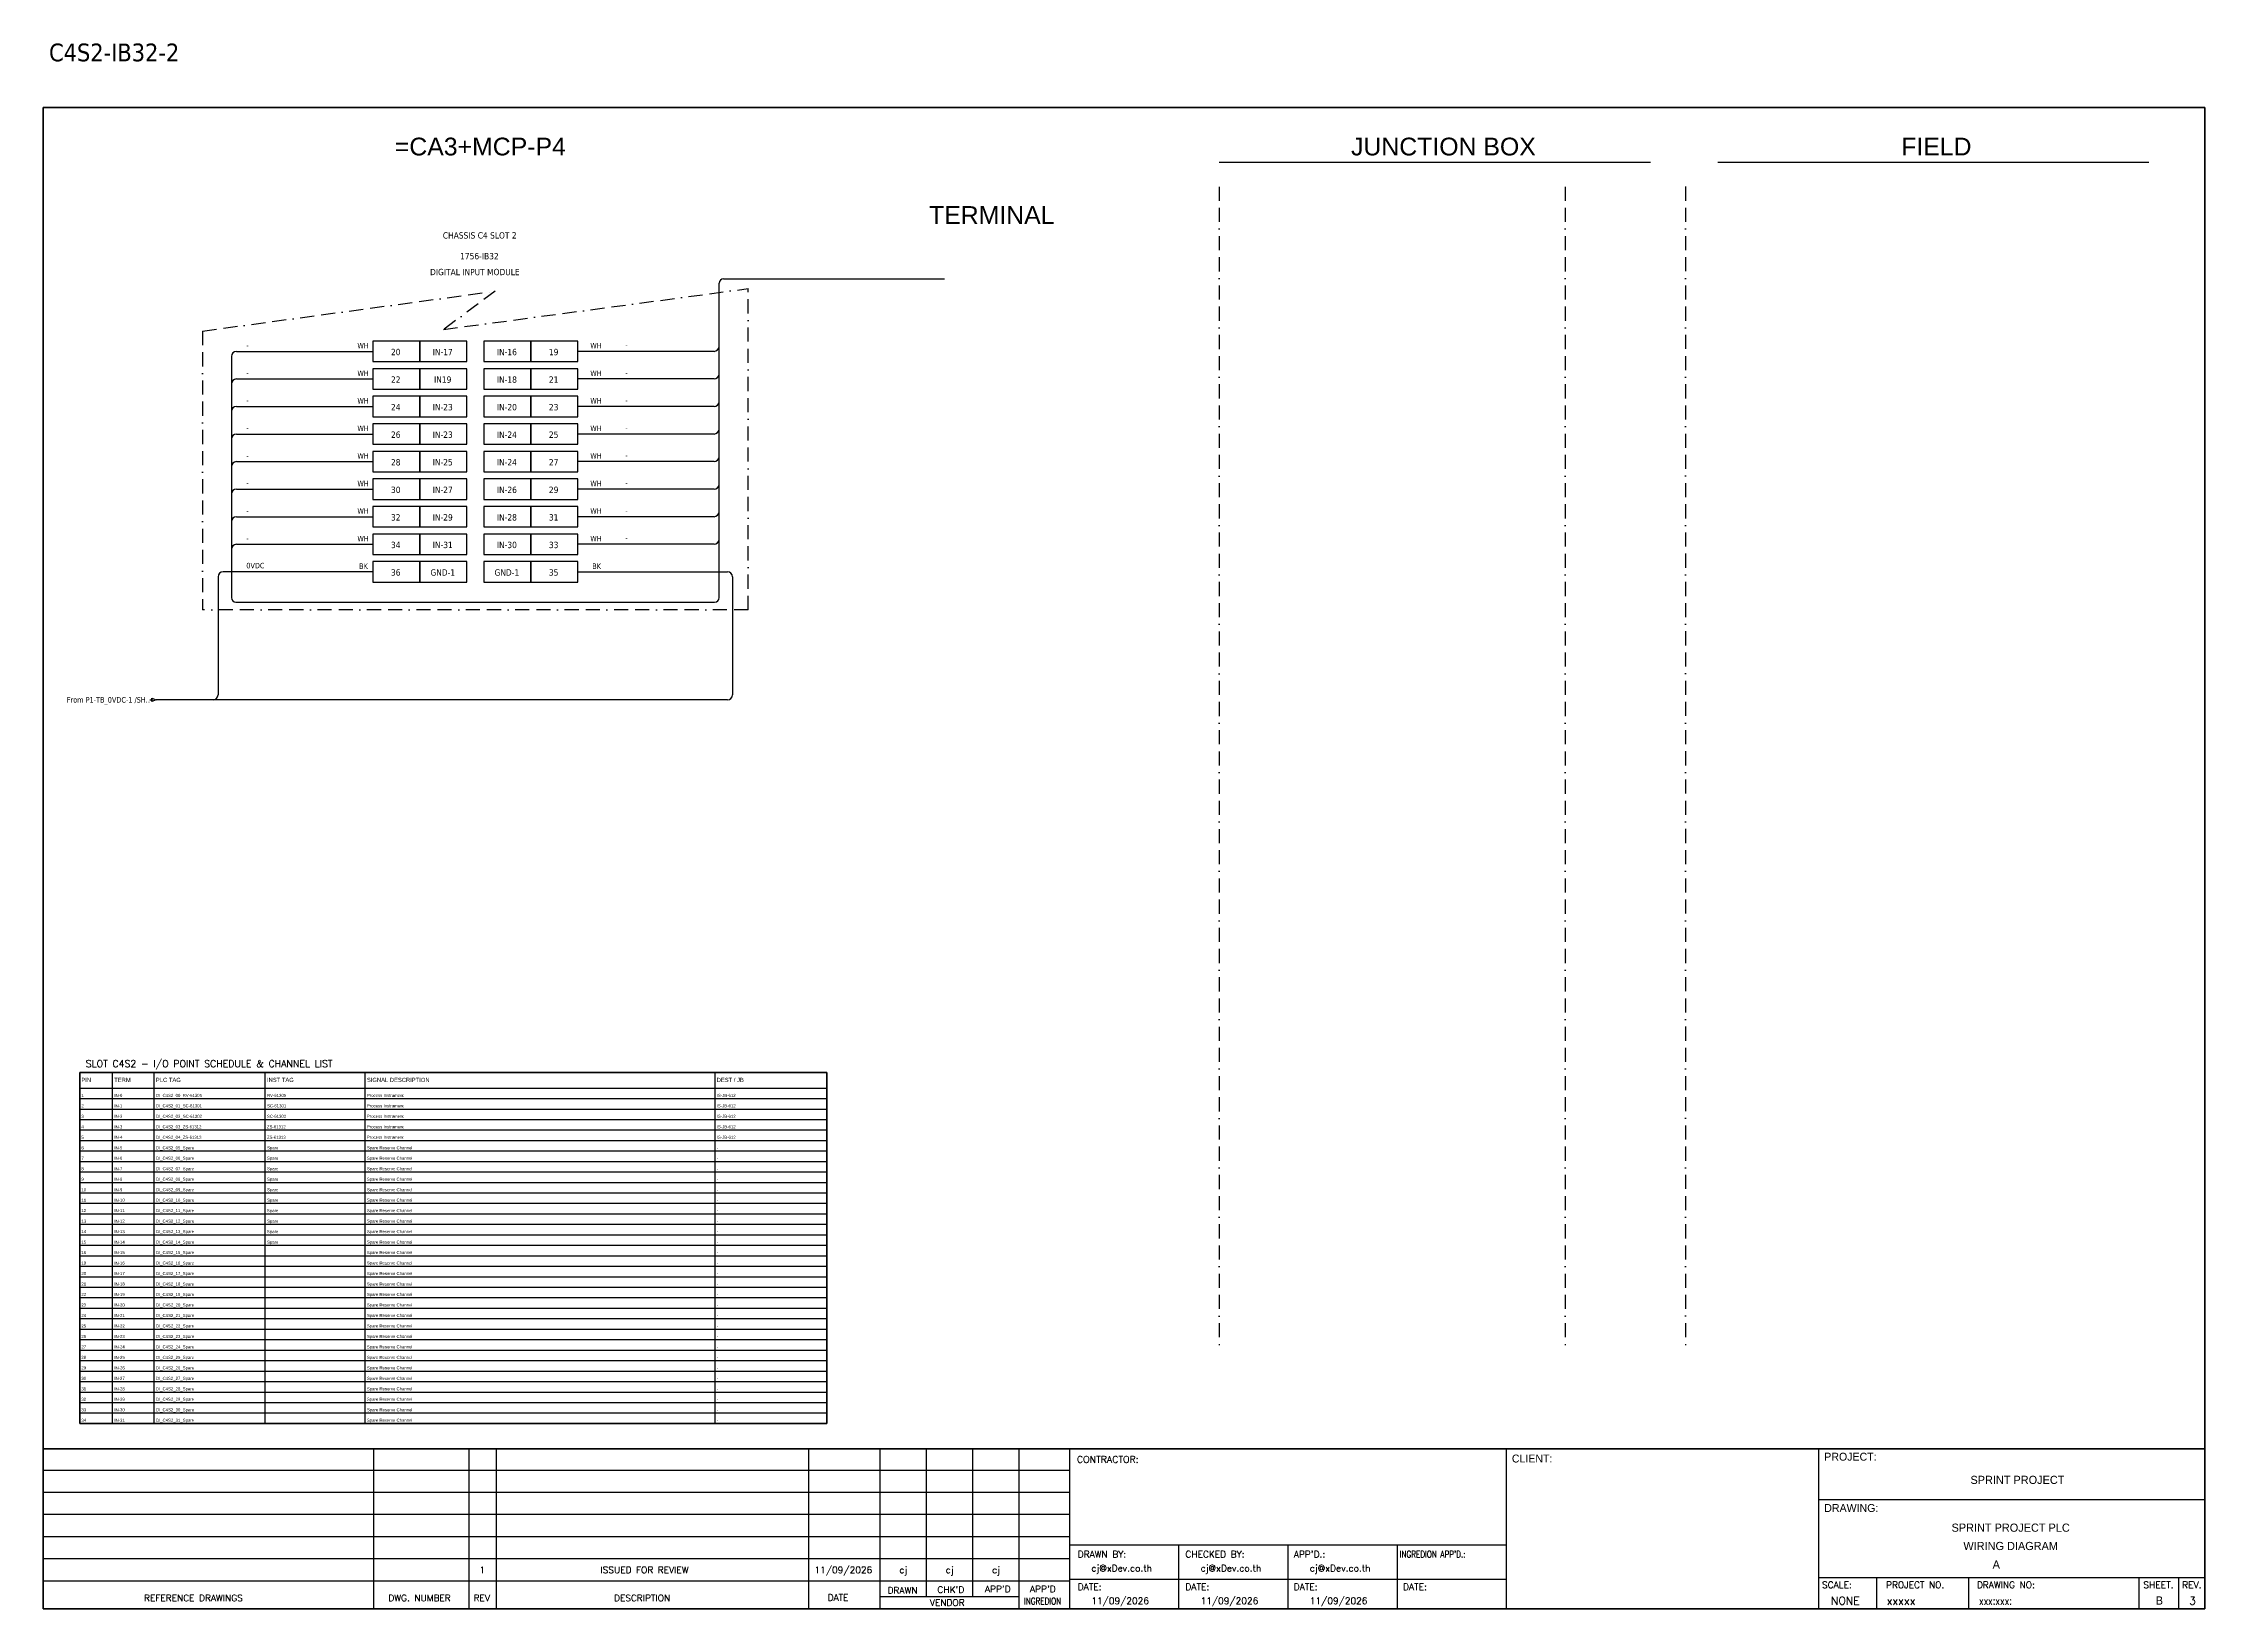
# Model space of a CAD drawing. Header units: millimetres. Extents: x 0 to 62600, y 0 to 14837.
# Drawn here: x 16773 to 20667, y 3004 to 5824 of the extents above; entities that cross this region are included whole.
import ezdxf
from ezdxf.enums import TextEntityAlignment as Align

# ---------------------------------------------------------------- set-up
doc = ezdxf.new("R2010")
doc.units = ezdxf.units.MM
doc.linetypes.add('BORDERX2', pattern=[88.9, 25.4, -12.7, 25.4, -12.7, 0, -12.7])
for name, color, linetype in [('GT_1', 9, 'Continuous'), ('HELPPOINT', 7, 'Continuous'), ('MEMBER', 7, 'Continuous'), ('VECTORS', 7, 'Continuous'), ('x01001-FrameArea', 2, 'BORDERX2')]:
    doc.layers.add(name, color=color, linetype=linetype)
doc.layers.add('IE-EQUIP', color=253, linetype='Continuous', lineweight=25)
doc.layers.add('IE-WIRE', color=7, linetype='Continuous', lineweight=25)
doc.styles.add('HTX11', font='O8111901')
doc.styles.add('ROMANS', font='romans.shx', dxfattribs={"width": 0.85, "height": 25})
doc.styles.get("Standard").update_dxf_attribs({"font": 'arial.ttf'})
doc.styles.add('Tahoma', font='')
doc.styles.get('Tahoma').set_extended_font_data('Tahoma')

# ---------------------------------------------------------------- blocks, each defined once
blk = doc.blocks.new('xTerminal_fr_to')
at = {"layer": 'VECTORS', "color": 1, "true_color": 0xff0000}
for p, q in [((-11.3, 0), (-7.8, 0)), ((-7.8, 2.8), (0, 0)), ((-7.8, -2.8), (-7.8, 2.8)), ((-7.8, 2.8), (0, 0)), ((-7.8, 2.8), (-7.8, -2.8)), ((0, 0), (-7.8, -2.8)), ((0, 0), (-7.8, -2.8))]:
    blk.add_line(p, q, dxfattribs=at)

msp = doc.modelspace()

# ---------------------------------------------------------------- linework, layer by layer
for p, q in [((18891.4, 5609.9), (19668.2, 5609.9)), ((19789.2, 5609.9), (20566, 5609.9))]:
    msp.add_line(p, q)
at = {"color": 7}
for p, q in [((16838.9, 3942.1), (18184.7, 3942.1)), ((16898.2, 3338), (16898.2, 3970.1)), ((16973.2, 3338), (16973.2, 3970.1)), ((17173.2, 3338), (17173.2, 3970.1)), ((17353.2, 3338), (17353.2, 3970.1)), ((17983.2, 3338), (17983.2, 3970.1))]:
    msp.add_line(p, q, dxfattribs=at)
at = {"color": 8}
for p, q in [((16838.9, 3923.2), (18184.7, 3923.2)), ((16838.9, 3904.4), (18184.7, 3904.4)), ((16838.9, 3885.5), (18184.7, 3885.5)), ((16838.9, 3866.6), (18184.7, 3866.6)), ((16838.9, 3847.7), (18184.7, 3847.7)), ((16838.9, 3828.8), (18184.7, 3828.8)), ((16838.9, 3810), (18184.7, 3810)), ((16838.9, 3791.1), (18184.7, 3791.1)), ((16838.9, 3772.2), (18184.7, 3772.2)), ((16838.9, 3753.3), (18184.7, 3753.3)), ((16838.9, 3734.5), (18184.7, 3734.5)), ((16838.9, 3715.6), (18184.7, 3715.6)), ((16838.9, 3696.7), (18184.7, 3696.7)), ((16838.9, 3677.8), (18184.7, 3677.8)), ((16838.9, 3658.9), (18184.7, 3658.9)), ((16838.9, 3640.1), (18184.7, 3640.1)), ((16838.9, 3621.2), (18184.7, 3621.2)), ((16838.9, 3602.3), (18184.7, 3602.3)), ((16838.9, 3583.4), (18184.7, 3583.4)), ((16838.9, 3564.6), (18184.7, 3564.6)), ((16838.9, 3545.7), (18184.7, 3545.7)), ((16838.9, 3526.8), (18184.7, 3526.8)), ((16838.9, 3507.9), (18184.7, 3507.9)), ((16838.9, 3489), (18184.7, 3489)), ((16838.9, 3470.2), (18184.7, 3470.2)), ((16838.9, 3451.3), (18184.7, 3451.3)), ((16838.9, 3432.4), (18184.7, 3432.4)), ((16838.9, 3413.5), (18184.7, 3413.5)), ((16838.9, 3394.6), (18184.7, 3394.6)), ((16838.9, 3375.8), (18184.7, 3375.8)), ((16838.9, 3356.9), (18184.7, 3356.9))]:
    msp.add_line(p, q, dxfattribs=at)
at = {"color": 4}
for p, q in [((20075.5, 3060.3), (20075.5, 3004.2)), ((20240.8, 3060.3), (20240.8, 3004.2))]:
    msp.add_line(p, q, dxfattribs=at)
at = {"color": 4, "ltscale": 0.5}
for p, q in [((20547.9, 3060.3), (20547.9, 3004.2)), ((20547.9, 3060.3), (20547.9, 3004.2)), ((20619.1, 3060.3), (20619.1, 3004.2)), ((20619.1, 3060.3), (20619.1, 3004.2))]:
    msp.add_line(p, q, dxfattribs=at)
msp.add_lwpolyline([(16838.9, 3970.1), (18184.7, 3970.1), (18184.7, 3338), (16838.9, 3338)], close=True)
at = {"color": 7}
msp.add_lwpolyline([(16838.9, 3338), (18184.7, 3338), (18184.7, 3970.1), (16838.9, 3970.1), (16838.9, 3338)], dxfattribs=at)
at = {"layer": 'GT_1', "color": 4}
for p, q in [((17368.6, 3004.2), (17368.6, 3292.4)), ((17540.5, 3004.2), (17540.5, 3292.4)), ((17589.6, 3004.2), (17589.6, 3292.4)), ((18152.3, 3004.2), (18152.3, 3292.4)), ((18280.6, 3004.2), (18280.6, 3292.4)), ((18364.2, 3026), (18364.2, 3292.4)), ((18447.7, 3026), (18447.7, 3292.4)), ((18531, 3004.2), (18531, 3292.4)), ((18622, 3004.2), (18622, 3292.4)), ((19409, 3004.2), (19409, 3292.4)), ((19971.3, 3004.2), (19971.3, 3292.4)), ((19971.3, 3004.2), (19971.3, 3292.4)), ((19971.3, 3004.2), (19971.3, 3292.4)), ((18622, 3253.5), (16773.2, 3253.5)), ((18622, 3213.7), (16773.2, 3213.7)), ((18622, 3173.8), (16773.2, 3173.8)), ((18622, 3133.9), (16773.2, 3133.9)), ((19409, 3118.5), (18622, 3118.5)), ((18818.8, 3004.2), (18818.8, 3118.5)), ((19015.5, 3004.2), (19015.5, 3118.5)), ((19212.3, 3004.2), (19212.3, 3118.5)), ((18622, 3094), (16773.2, 3094)), ((18621.9, 3054), (16773.2, 3054)), ((19409, 3057.1), (18622, 3057.1)), ((19971.3, 3060.3), (20666.5, 3060.3)), ((18531, 3026), (18280.6, 3026))]:
    msp.add_line(p, q, dxfattribs=at)
at = {"layer": 'HELPPOINT', "color": 4, "lineweight": 35}
for p, q in [((16773.2, 3004.2), (16773.2, 5708.4)), ((16773.2, 5708.4), (20666.5, 5708.4)), ((16773.2, 3004.2), (16773.2, 5708.4)), ((16773.2, 5708.4), (20666.5, 5708.4)), ((20666.5, 5708.4), (20666.5, 3004.2)), ((20666.5, 5708.4), (20666.5, 3004.2)), ((20666.5, 3004.2), (16773.2, 3004.2)), ((20666.5, 3004.2), (16773.2, 3004.2))]:
    msp.add_line(p, q, dxfattribs=at)
at = {"layer": 'HELPPOINT', "color": 4}
for p, q in [((19971.3, 3200.8), (20666.5, 3200.8)), ((19971.3, 3200.8), (20666.5, 3200.8)), ((19971.3, 3060.3), (20666.5, 3060.3))]:
    msp.add_line(p, q, dxfattribs=at)
at = {"layer": 'IE-EQUIP', "linetype": 'Continuous', "ltscale": 25.4}
for points in [[(17366.6, 5250.7), (17451.3, 5250.7), (17451.3, 5287.4), (17366.6, 5287.4)], [(17451.3, 5250.7), (17535.9, 5250.7), (17535.9, 5287.4), (17451.3, 5287.4)], [(17566.8, 5250.7), (17651.4, 5250.7), (17651.4, 5287.4), (17566.8, 5287.4)], [(17651.4, 5250.7), (17736.1, 5250.7), (17736.1, 5287.4), (17651.4, 5287.4)], [(17366.6, 5201), (17451.3, 5201), (17451.3, 5237.7), (17366.6, 5237.7)], [(17451.3, 5201), (17535.9, 5201), (17535.9, 5237.7), (17451.3, 5237.7)], [(17566.8, 5201), (17651.4, 5201), (17651.4, 5237.7), (17566.8, 5237.7)], [(17651.4, 5201), (17736.1, 5201), (17736.1, 5237.7), (17651.4, 5237.7)], [(17366.6, 5151.4), (17451.3, 5151.4), (17451.3, 5188.1), (17366.6, 5188.1)], [(17451.3, 5151.4), (17535.9, 5151.4), (17535.9, 5188.1), (17451.3, 5188.1)], [(17566.8, 5151.4), (17651.4, 5151.4), (17651.4, 5188.1), (17566.8, 5188.1)], [(17651.4, 5151.4), (17736.1, 5151.4), (17736.1, 5188.1), (17651.4, 5188.1)], [(17366.6, 5101.8), (17451.3, 5101.8), (17451.3, 5138.5), (17366.6, 5138.5)], [(17451.3, 5101.8), (17535.9, 5101.8), (17535.9, 5138.5), (17451.3, 5138.5)], [(17566.8, 5101.8), (17651.4, 5101.8), (17651.4, 5138.5), (17566.8, 5138.5)], [(17651.4, 5101.8), (17736.1, 5101.8), (17736.1, 5138.5), (17651.4, 5138.5)], [(17366.6, 5052.1), (17451.3, 5052.1), (17451.3, 5088.8), (17366.6, 5088.8)], [(17451.3, 5052.1), (17535.9, 5052.1), (17535.9, 5088.8), (17451.3, 5088.8)], [(17566.8, 5052.1), (17651.4, 5052.1), (17651.4, 5088.8), (17566.8, 5088.8)], [(17651.4, 5052.1), (17736.1, 5052.1), (17736.1, 5088.8), (17651.4, 5088.8)], [(17366.6, 5002.5), (17451.3, 5002.5), (17451.3, 5039.2), (17366.6, 5039.2)], [(17451.3, 5002.5), (17535.9, 5002.5), (17535.9, 5039.2), (17451.3, 5039.2)], [(17566.8, 5002.5), (17651.4, 5002.5), (17651.4, 5039.2), (17566.8, 5039.2)], [(17651.4, 5002.5), (17736.1, 5002.5), (17736.1, 5039.2), (17651.4, 5039.2)], [(17366.6, 4952.9), (17451.3, 4952.9), (17451.3, 4989.6), (17366.6, 4989.6)], [(17451.3, 4952.9), (17535.9, 4952.9), (17535.9, 4989.6), (17451.3, 4989.6)], [(17566.8, 4952.9), (17651.4, 4952.9), (17651.4, 4989.6), (17566.8, 4989.6)], [(17651.4, 4952.9), (17736.1, 4952.9), (17736.1, 4989.6), (17651.4, 4989.6)], [(17366.6, 4903.2), (17451.3, 4903.2), (17451.3, 4939.9), (17366.6, 4939.9)], [(17451.3, 4903.2), (17535.9, 4903.2), (17535.9, 4939.9), (17451.3, 4939.9)], [(17566.8, 4903.2), (17651.4, 4903.2), (17651.4, 4939.9), (17566.8, 4939.9)], [(17651.4, 4903.2), (17736.1, 4903.2), (17736.1, 4939.9), (17651.4, 4939.9)], [(17366.6, 4853.6), (17451.3, 4853.6), (17451.3, 4890.3), (17366.6, 4890.3)], [(17451.3, 4853.6), (17535.9, 4853.6), (17535.9, 4890.3), (17451.3, 4890.3)], [(17566.8, 4853.6), (17651.4, 4853.6), (17651.4, 4890.3), (17566.8, 4890.3)], [(17651.4, 4853.6), (17736.1, 4853.6), (17736.1, 4890.3), (17651.4, 4890.3)]]:
    msp.add_lwpolyline(points, close=True, dxfattribs=at)
at = {"layer": 'IE-WIRE', "color": 4, "ltscale": 25.4}
for p, q in [((17990.5, 4825.5), (17990.5, 5391.7)), ((17112.2, 5259.8), (17112.2, 4825.5)), ((17121.4, 5269), (17366.6, 5269)), ((17981.4, 5269), (17736.1, 5269)), ((17121.4, 5219.4), (17366.6, 5219.4)), ((17981.4, 5219.4), (17736.1, 5219.4)), ((17121.4, 5169.8), (17366.6, 5169.8)), ((17981.4, 5169.8), (17736.1, 5169.8)), ((17121.4, 5120.1), (17366.6, 5120.1)), ((17981.4, 5120.1), (17736.1, 5120.1)), ((17121.4, 5070.5), (17366.6, 5070.5)), ((17981.4, 5070.5), (17736.1, 5070.5)), ((17121.4, 5020.9), (17366.6, 5020.9)), ((17981.4, 5020.9), (17736.1, 5020.9)), ((17121.4, 4971.2), (17366.6, 4971.2)), ((17981.4, 4971.2), (17736.1, 4971.2)), ((17121.4, 4921.6), (17366.6, 4921.6)), ((17981.4, 4921.6), (17736.1, 4921.6))]:
    msp.add_line(p, q, dxfattribs=at)
at = {"layer": 'IE-WIRE', "color": 4}
for p, q in [((17998.5, 5399.7), (18396.3, 5399.7)), ((17120.2, 4817.5), (17982.5, 4817.5))]:
    msp.add_line(p, q, dxfattribs=at)
at = {"layer": 'IE-WIRE', "color": 7, "ltscale": 25.4}
for p, q in [((17366.6, 4872), (17097.2, 4872)), ((17736.1, 4872), (18005.5, 4872)), ((17088.1, 4862.8), (17088.1, 4730.5)), ((18014.6, 4862.8), (18014.6, 4716.4)), ((17088.1, 4796.1), (17088.1, 4650.4)), ((18014.6, 4716.4), (18014.6, 4650.4)), ((18005.6, 4641.4), (16976.6, 4641.4))]:
    msp.add_line(p, q, dxfattribs=at)
at = {"layer": 'IE-WIRE', "color": 4}
for centre, start, end in [((17998.5, 5391.7), 90, 180), ((17120.2, 4825.5), 180, 270)]:
    msp.add_arc(centre, 8, start, end, dxfattribs=at)
at = {"layer": 'IE-WIRE', "color": 4, "ltscale": 25.4}
for centre, radius, start, end in [((17121.4, 5259.8), 9.17, 90, 180), ((17981.4, 5278.2), 9.17, 270, 0), ((17121.4, 5210.2), 9.17, 90, 180), ((17981.4, 5228.6), 9.17, 270, 0), ((17981.4, 5178.9), 9.17, 270, 0), ((17121.4, 5160.6), 9.17, 90, 180), ((17121.4, 5110.9), 9.17, 90, 180), ((17981.4, 5129.3), 9.17, 270, 0), ((17121.4, 5061.3), 9.17, 90, 180), ((17981.4, 5079.7), 9.17, 270, 0), ((17981.4, 5030), 9.17, 270, 0), ((17121.4, 5011.7), 9.17, 90, 180), ((17121.4, 4962), 9.17, 90, 180), ((17981.4, 4980.4), 9.17, 270, 0), ((17121.4, 4912.4), 9.17, 90, 180), ((17981.4, 4930.8), 9.17, 270, 0), ((17982.5, 4825.5), 8, 270, 0)]:
    msp.add_arc(centre, radius, start, end, dxfattribs=at)
at = {"layer": 'IE-WIRE', "color": 7, "ltscale": 25.4}
for centre, radius, start, end in [((17097.2, 4862.8), 9.14, 90, 180), ((18005.5, 4862.8), 9.14, 0, 90), ((17079.1, 4650.4), 8.96, 270, 0), ((18005.6, 4650.4), 8.96, 270, 0), ((18005.6, 4650.4), 8.96, 270, 0)]:
    msp.add_arc(centre, radius, start, end, dxfattribs=at)
at = {"layer": 'MEMBER', "color": 4, "lineweight": 35}
msp.add_line((16773.2, 3292.4), (20666.5, 3292.4), dxfattribs=at)
msp.add_line((16773.2, 3292.4), (20666.5, 3292.4), dxfattribs=at)
at = {"layer": 'MEMBER', "color": 4}
for p, q in [((19971.3, 3200.8), (20666.5, 3200.8)), ((19971.3, 3200.8), (20666.5, 3200.8)), ((19971.3, 3060.3), (20666.5, 3060.3)), ((19971.3, 3060.3), (20666.5, 3060.3))]:
    msp.add_line(p, q, dxfattribs=at)
at = {"layer": 'x01001-FrameArea'}
for p, q in [((18891.4, 5565.7), (18891.4, 3479.2)), ((19514.5, 5565.7), (19514.5, 3479.2)), ((19731.2, 5565.8), (19731.2, 3479.3)), ((17059.9, 5305.6), (17587.3, 5377.4)), ((17494.2, 5308.5), (18042.8, 5382.1)), ((17587.3, 5377.4), (17494.2, 5308.5)), ((18042.8, 4803.5), (18042.8, 5382.1)), ((17059.9, 5305.6), (17059.9, 4803.5)), ((18042.8, 4803.5), (17059.9, 4803.5))]:
    msp.add_line(p, q, dxfattribs=at)

# ---------------------------------------------------------------- block references
msp.add_blockref('xTerminal_fr_to', (16976.6, 4641.4))

# ---------------------------------------------------------------- texts
at = {"color": 2, "style": 'Tahoma'}
msp.add_text('C4S2-IB32-2', height=32, dxfattribs=at).set_placement((16783.6, 5791.5))
at = {"color": 2}
for s, p in [('=CA3+MCP-P4', (17406.5, 5622)), ('JUNCTION BOX', (19128.8, 5622)), ('FIELD', (20119.7, 5622)), ('TERMINAL', (18368.7, 5498.6))]:
    msp.add_text(s, height=32, dxfattribs=at).set_placement(p)
at = {"color": 2, "style": 'Tahoma'}
for s, height, p in [('CHASSIS C4 SLOT 2', 11.441, (17559.4, 5478)), ('DIGITAL INPUT MODULE', 11.441, (17550.6, 5412)), ('1756-IB32', 11.44, (17558.8, 5440.6)), ('20', 11.44, (17408.1, 5267.9)), ('IN-17', 11.44, (17492.8, 5267.9)), ('IN-16', 11.44, (17608.3, 5267.9)), ('19', 11.44, (17692.6, 5267.9)), ('22', 11.44, (17408.1, 5218.2)), ('IN19', 11.44, (17492.8, 5218.2)), ('IN-18', 11.44, (17608.3, 5218.2)), ('21', 11.44, (17692.6, 5218.2)), ('24', 11.44, (17408.1, 5168.6)), ('IN-23', 11.44, (17492.8, 5168.6)), ('IN-20', 11.44, (17608.3, 5168.6)), ('23', 11.44, (17692.6, 5168.6)), ('26', 11.44, (17408.1, 5119)), ('IN-23', 11.44, (17492.8, 5119)), ('IN-24', 11.44, (17608.3, 5119)), ('25', 11.44, (17692.6, 5119)), ('28', 11.44, (17408.1, 5069.3)), ('IN-25', 11.44, (17492.8, 5069.3)), ('IN-24', 11.44, (17608.3, 5069.3)), ('27', 11.44, (17692.6, 5069.3)), ('30', 11.44, (17408.1, 5019.7)), ('IN-27', 11.44, (17492.8, 5019.7)), ('IN-26', 11.44, (17608.3, 5019.7)), ('29', 11.44, (17692.6, 5019.7)), ('32', 11.44, (17408.1, 4970.1)), ('IN-29', 11.44, (17492.8, 4970.1)), ('IN-28', 11.44, (17608.3, 4970.1)), ('31', 11.44, (17692.6, 4970.1)), ('34', 11.44, (17408.1, 4920.4)), ('IN-31', 11.44, (17492.8, 4920.4)), ('IN-30', 11.44, (17608.3, 4920.4)), ('33', 11.44, (17692.6, 4920.4)), ('36', 11.44, (17408.1, 4870.8)), ('GND-1', 11.44, (17492.8, 4870.8)), ('GND-1', 11.44, (17608.3, 4870.8)), ('35', 11.44, (17692.6, 4870.8))]:
    msp.add_text(s, height=height, dxfattribs=at).set_placement(p, align=Align.MIDDLE_CENTER)
at = {"color": 4, "style": 'Tahoma'}
for s, p in [('-', (17139, 5275)), ('WH', (17339.1, 5274.3)), ('WH', (17758.6, 5274.3)), ('-', (17821.5, 5275.3)), ('-', (17139, 5225.3)), ('WH', (17339.1, 5224.6)), ('WH', (17758.6, 5224.6)), ('-', (17821.5, 5225.7)), ('-', (17139, 5175.7)), ('WH', (17339.1, 5175)), ('WH', (17758.6, 5175)), ('-', (17821.5, 5176)), ('-', (17139, 5126.1)), ('WH', (17339.1, 5125.4)), ('WH', (17758.6, 5125.4)), ('-', (17821.5, 5126.4)), ('-', (17139, 5076.4)), ('WH', (17339.1, 5075.7)), ('WH', (17758.6, 5075.7)), ('-', (17821.5, 5076.8)), ('-', (17139, 5026.8)), ('WH', (17339.1, 5026.1)), ('WH', (17758.6, 5026.1)), ('-', (17821.5, 5027.1)), ('WH', (17339.1, 4976.5)), ('WH', (17758.6, 4976.5)), ('-', (17139, 4977.2)), ('-', (17821.5, 4977.5)), ('-', (17139, 4927.5)), ('WH', (17339.1, 4926.8)), ('WH', (17758.6, 4926.8)), ('-', (17821.5, 4927.9))]:
    msp.add_text(s, height=9.95, dxfattribs=at).set_placement(p)
at = {"color": 7, "style": 'Tahoma'}
for s, p in [('0VDC', (17139, 4878.2)), ('BK', (17342.1, 4877.2)), ('BK', (17762, 4877.2))]:
    msp.add_text(s, height=9.95, dxfattribs=at).set_placement(p)
msp.add_text('From P1-TB_0VDC-1 /SH..', height=9.949, dxfattribs=at).set_placement((16965.3, 4641.4), align=Align.MIDDLE_RIGHT)
at = {"color": 3}
for s, p in [('PIN', (16841.9, 3953.1)), ('TERM', (16901.2, 3953.1)), ('PLC TAG', (16976.2, 3953.1)), ('INST TAG', (17176.2, 3953.1)), ('SIGNAL DESCRIPTION', (17356.2, 3953.1)), ('DEST / JB', (17986.2, 3953.1))]:
    msp.add_text(s, height=7.5, dxfattribs=at).set_placement(p)
at = {"color": 7}
for s, p in [('3', (16841.9, 3888.5)), ('2', (16841.9, 3907.4)), ('1', (16841.9, 3926.2)), ('IN-0', (16901.2, 3926.2)), ('IN-1', (16901.2, 3907.4)), ('IN-2', (16901.2, 3888.5)), ('DI_C4S2_00_RV-61305', (16976.2, 3926.2)), ('DI_C4S2_01_SC-61301', (16976.2, 3907.4)), ('DI_C4S2_02_SC-61302', (16976.2, 3888.5)), ('SC-61301', (17176.2, 3907.4)), ('SC-61302', (17176.2, 3888.5)), ('RV-61305', (17176.2, 3926.2)), ('Process Instrument', (17356.2, 3926.2)), ('Process Instrument', (17356.2, 3907.4)), ('Process Instrument', (17356.2, 3888.5)), ('IS-JB-612', (17986.2, 3926.2)), ('IS-JB-612', (17986.2, 3907.4)), ('IS-JB-612', (17986.2, 3888.5)), ('4', (16841.9, 3869.6)), ('5', (16841.9, 3850.7)), ('IN-3', (16901.2, 3869.6)), ('IN-4', (16901.2, 3850.7)), ('DI_C4S2_03_ZS-61312', (16976.2, 3869.6)), ('DI_C4S2_04_ZS-61313', (16976.2, 3850.7)), ('ZS-61312', (17176.2, 3869.6)), ('ZS-61313', (17176.2, 3850.7)), ('Process Instrument', (17356.2, 3869.6)), ('Process Instrument', (17356.2, 3850.7)), ('IS-JB-612', (17986.2, 3869.6)), ('IS-JB-612', (17986.2, 3850.7)), ('6', (16841.9, 3831.8)), ('7', (16841.9, 3813)), ('IN-5', (16901.2, 3831.8)), ('IN-6', (16901.2, 3813)), ('DI_C4S2_05_Spare', (16976.2, 3831.8)), ('DI_C4S2_06_Spare', (16976.2, 3813)), ('Spare', (17176.2, 3831.8)), ('Spare', (17176.2, 3813)), ('Spare Reserve Channel', (17356.2, 3831.8)), ('Spare Reserve Channel', (17356.2, 3813)), ('-', (17986.2, 3831.8)), ('8', (16841.9, 3794.1)), ('9', (16841.9, 3775.2)), ('IN-7', (16901.2, 3794.1)), ('IN-8', (16901.2, 3775.2)), ('DI_C4S2_07_Spare', (16976.2, 3794.1)), ('DI_C4S2_08_Spare', (16976.2, 3775.2)), ('Spare', (17176.2, 3794.1)), ('Spare', (17176.2, 3775.2)), ('Spare Reserve Channel', (17356.2, 3794.1)), ('Spare Reserve Channel', (17356.2, 3775.2)), ('-', (17986.2, 3813)), ('-', (17986.2, 3794.1)), ('-', (17986.2, 3775.2)), ('10', (16841.9, 3756.3)), ('11', (16841.9, 3737.5)), ('IN-9', (16901.2, 3756.3)), ('IN-10', (16901.2, 3737.5)), ('DI_C4S2_09_Spare', (16976.2, 3756.3)), ('DI_C4S2_10_Spare', (16976.2, 3737.5)), ('Spare', (17176.2, 3756.3)), ('Spare', (17176.2, 3737.5)), ('Spare Reserve Channel', (17356.2, 3756.3)), ('Spare Reserve Channel', (17356.2, 3737.5)), ('-', (17986.2, 3756.3)), ('-', (17986.2, 3737.5)), ('12', (16841.9, 3718.6)), ('13', (16841.9, 3699.7)), ('IN-11', (16901.2, 3718.6)), ('IN-12', (16901.2, 3699.7)), ('DI_C4S2_11_Spare', (16976.2, 3718.6)), ('DI_C4S2_12_Spare', (16976.2, 3699.7)), ('Spare', (17176.2, 3718.6)), ('Spare', (17176.2, 3699.7)), ('Spare Reserve Channel', (17356.2, 3718.6)), ('Spare Reserve Channel', (17356.2, 3699.7)), ('-', (17986.2, 3718.6)), ('-', (17986.2, 3699.7)), ('14', (16841.9, 3680.8)), ('15', (16841.9, 3661.9)), ('IN-13', (16901.2, 3680.8)), ('IN-14', (16901.2, 3661.9)), ('DI_C4S2_13_Spare', (16976.2, 3680.8)), ('DI_C4S2_14_Spare', (16976.2, 3661.9)), ('Spare', (17176.2, 3680.8)), ('Spare', (17176.2, 3661.9)), ('Spare Reserve Channel', (17356.2, 3680.8)), ('Spare Reserve Channel', (17356.2, 3661.9)), ('-', (17986.2, 3680.8)), ('-', (17986.2, 3661.9)), ('16', (16841.9, 3643.1)), ('19', (16841.9, 3624.2)), ('IN-15', (16901.2, 3643.1)), ('IN-16', (16901.2, 3624.2)), ('DI_C4S2_15_Spare', (16976.2, 3643.1)), ('DI_C4S2_16_Spare', (16976.2, 3624.2)), ('Spare Reserve Channel', (17356.2, 3643.1)), ('Spare Reserve Channel', (17356.2, 3624.2)), ('-', (17986.2, 3643.1)), ('-', (17986.2, 3624.2)), ('20', (16841.9, 3605.3)), ('21', (16841.9, 3586.4)), ('IN-17', (16901.2, 3605.3)), ('IN-18', (16901.2, 3586.4)), ('DI_C4S2_17_Spare', (16976.2, 3605.3)), ('DI_C4S2_18_Spare', (16976.2, 3586.4)), ('Spare Reserve Channel', (17356.2, 3605.3)), ('Spare Reserve Channel', (17356.2, 3586.4)), ('-', (17986.2, 3605.3)), ('-', (17986.2, 3586.4)), ('22', (16841.9, 3567.6)), ('23', (16841.9, 3548.7)), ('IN-19', (16901.2, 3567.6)), ('IN-20', (16901.2, 3548.7)), ('DI_C4S2_19_Spare', (16976.2, 3567.6)), ('DI_C4S2_20_Spare', (16976.2, 3548.7)), ('Spare Reserve Channel', (17356.2, 3567.6)), ('Spare Reserve Channel', (17356.2, 3548.7)), ('-', (17986.2, 3567.6)), ('-', (17986.2, 3548.7)), ('24', (16841.9, 3529.8)), ('25', (16841.9, 3510.9)), ('IN-21', (16901.2, 3529.8)), ('IN-22', (16901.2, 3510.9)), ('DI_C4S2_21_Spare', (16976.2, 3529.8)), ('DI_C4S2_22_Spare', (16976.2, 3510.9)), ('Spare Reserve Channel', (17356.2, 3529.8)), ('Spare Reserve Channel', (17356.2, 3510.9)), ('-', (17986.2, 3529.8)), ('-', (17986.2, 3510.9)), ('26', (16841.9, 3492)), ('27', (16841.9, 3473.2)), ('IN-23', (16901.2, 3492)), ('IN-24', (16901.2, 3473.2)), ('DI_C4S2_23_Spare', (16976.2, 3492)), ('DI_C4S2_24_Spare', (16976.2, 3473.2)), ('Spare Reserve Channel', (17356.2, 3492)), ('Spare Reserve Channel', (17356.2, 3473.2)), ('-', (17986.2, 3492)), ('-', (17986.2, 3473.2)), ('28', (16841.9, 3454.3)), ('29', (16841.9, 3435.4)), ('IN-25', (16901.2, 3454.3)), ('IN-26', (16901.2, 3435.4)), ('DI_C4S2_25_Spare', (16976.2, 3454.3)), ('DI_C4S2_26_Spare', (16976.2, 3435.4)), ('Spare Reserve Channel', (17356.2, 3454.3)), ('Spare Reserve Channel', (17356.2, 3435.4)), ('-', (17986.2, 3454.3)), ('-', (17986.2, 3435.4)), ('30', (16841.9, 3416.5)), ('31', (16841.9, 3397.6)), ('IN-27', (16901.2, 3416.5)), ('IN-28', (16901.2, 3397.6)), ('DI_C4S2_27_Spare', (16976.2, 3416.5)), ('DI_C4S2_28_Spare', (16976.2, 3397.6)), ('Spare Reserve Channel', (17356.2, 3416.5)), ('Spare Reserve Channel', (17356.2, 3397.6)), ('-', (17986.2, 3416.5)), ('-', (17986.2, 3397.6)), ('32', (16841.9, 3378.8)), ('33', (16841.9, 3359.9)), ('IN-29', (16901.2, 3378.8)), ('IN-30', (16901.2, 3359.9)), ('DI_C4S2_29_Spare', (16976.2, 3378.8)), ('DI_C4S2_30_Spare', (16976.2, 3359.9)), ('Spare Reserve Channel', (17356.2, 3378.8)), ('Spare Reserve Channel', (17356.2, 3359.9)), ('-', (17986.2, 3378.8)), ('-', (17986.2, 3359.9)), ('34', (16841.9, 3341)), ('IN-31', (16901.2, 3341)), ('DI_C4S2_31_Spare', (16976.2, 3341)), ('Spare Reserve Channel', (17356.2, 3341)), ('-', (17986.2, 3341))]:
    msp.add_text(s, height=5.5, dxfattribs=at).set_placement(p)
at = {"color": 4, "ltscale": 100, "style": 'HTX11'}
for s, p in [('SPRINT PROJECT', (20329.1, 3236.4)), ('SPRINT PROJECT PLC', (20316.9, 3150.3)), ('WIRING DIAGRAM', (20316.9, 3117.3))]:
    msp.add_text(s, height=14.693, dxfattribs=at).set_placement(p, align=Align.MIDDLE_CENTER)
at = {"style": 'HTX11'}
for tag, text, height, p in [('A', 'A', 14.8, (20291, 3084)), ('B', 'CHASSIS C4 SLOT 2', 14.821, (20584.8, 3019.1))]:
    msp.add_attdef(tag, text=text, height=height, dxfattribs=at).set_placement(p, align=Align.MIDDLE_CENTER)
at = {"layer": 'GT_1', "color": 4, "style": 'HTX11'}
for s, p in [('CLIENT:', (19418.5, 3267.7)), ('PROJECT:', (19981.2, 3271)), ('DRAWING:', (19981.2, 3178.6))]:
    msp.add_text(s, height=14.25, dxfattribs=at).set_placement(p)
at = {"layer": 'MEMBER', "color": 4, "ltscale": 0.8, "style": 'ROMANS'}
for s, height, p in [('SLOT C4S2 - I/O POINT SCHEDULE & CHANNEL LIST', 12.35, (16849.8, 3979.8)), ('CONTRACTOR:', 12.35, (18635.1, 3267)), ('DRAWN BY:', 11.88, (18636.6, 3096.4)), ('cj@xDev.co.th', 11.875, (18661, 3071.4)), ('CHECKED BY:', 11.875, (18830.5, 3096.4)), ('cj@xDev.co.th', 11.875, (18857.8, 3071.4)), ("APP'D.:", 11.88, (19025.7, 3096.4)), ('cj@xDev.co.th', 11.875, (19054.5, 3071.4)), ('DRAWN', 11.88, (18294, 3031.5)), ("CHK'D", 11.88, (18383.8, 3032.7)), ("APP'D", 11.88, (18469.4, 3033.9)), ("APP'D", 11.88, (18550.6, 3033.9)), ('DATE:', 11.88, (18636.6, 3037.8)), ('DATE:', 11.88, (18830.5, 3037.8)), ('DATE:', 11.88, (19025.7, 3037.8)), ('DATE:', 11.88, (19222.5, 3037.8)), ('SCALE:', 11.88, (19977.2, 3041.3)), ('PROJECT NO.', 11.875, (20092.4, 3041.3)), ('DRAWING NO:', 11.875, (20256.1, 3041.3)), ('SHEET.', 12, (20555.9, 3041.3)), ('REV.', 12, (20625.8, 3041.3)), ('REFERENCE DRAWINGS', 11.875, (16954.6, 3017.7)), ('DWG. NUMBER', 11.875, (17394.8, 3017.7)), ('REV', 11.88, (17548.3, 3017.7)), ('DESCRIPTION', 11.875, (17801.2, 3017.7)), ('DATE', 11.88, (18186, 3018.4)), ('VENDOR', 11.88, (18370.1, 3009.3)), ('11/09/2026', 11.88, (18661, 3012.7)), ('11/09/2026', 11.88, (18857.8, 3012.7)), ('11/09/2026', 11.88, (19054.5, 3012.7)), ('NONE', 14.23, (19993.2, 3011.6)), ('xxxxx', 14.23, (20093.6, 3011.6))]:
    msp.add_text(s, height=height, dxfattribs=at).set_placement(p)
for s, height, p in [('1', 11.9, (17564.1, 3074.1)), ('ISSUED FOR REVIEW', 11.875, (17856.2, 3074.1)), ('11/09/2026', 11.88, (18214.4, 3074.1)), ('cj', 11.88, (18322.3, 3074.1)), ('cj', 11.88, (18405.9, 3074.1)), ('cj', 11.88, (18489.4, 3074.1))]:
    msp.add_text(s, height=height, dxfattribs=at).set_placement(p, align=Align.MIDDLE_CENTER)
at = {"layer": 'MEMBER', "color": 4, "ltscale": 0.8, "style": 'ROMANS', "width": 0.8}
for s, height, p in [("INGREDION APP'D.:", 11.875, (19216.5, 3096.4)), ('INGREDION', 11.88, (18539.8, 3012.2)), ('xxx:xxx:', 14.23, (20259.8, 3011.6))]:
    msp.add_text(s, height=height, dxfattribs=at).set_placement(p)
at = {"layer": 'MEMBER', "color": 4, "ltscale": 0.8, "style": 'ROMANS'}
msp.add_text('3', height=14.2, dxfattribs=at).set_placement((20644.4, 3011.6), align=Align.CENTER)

doc.saveas('drawing.dxf')
